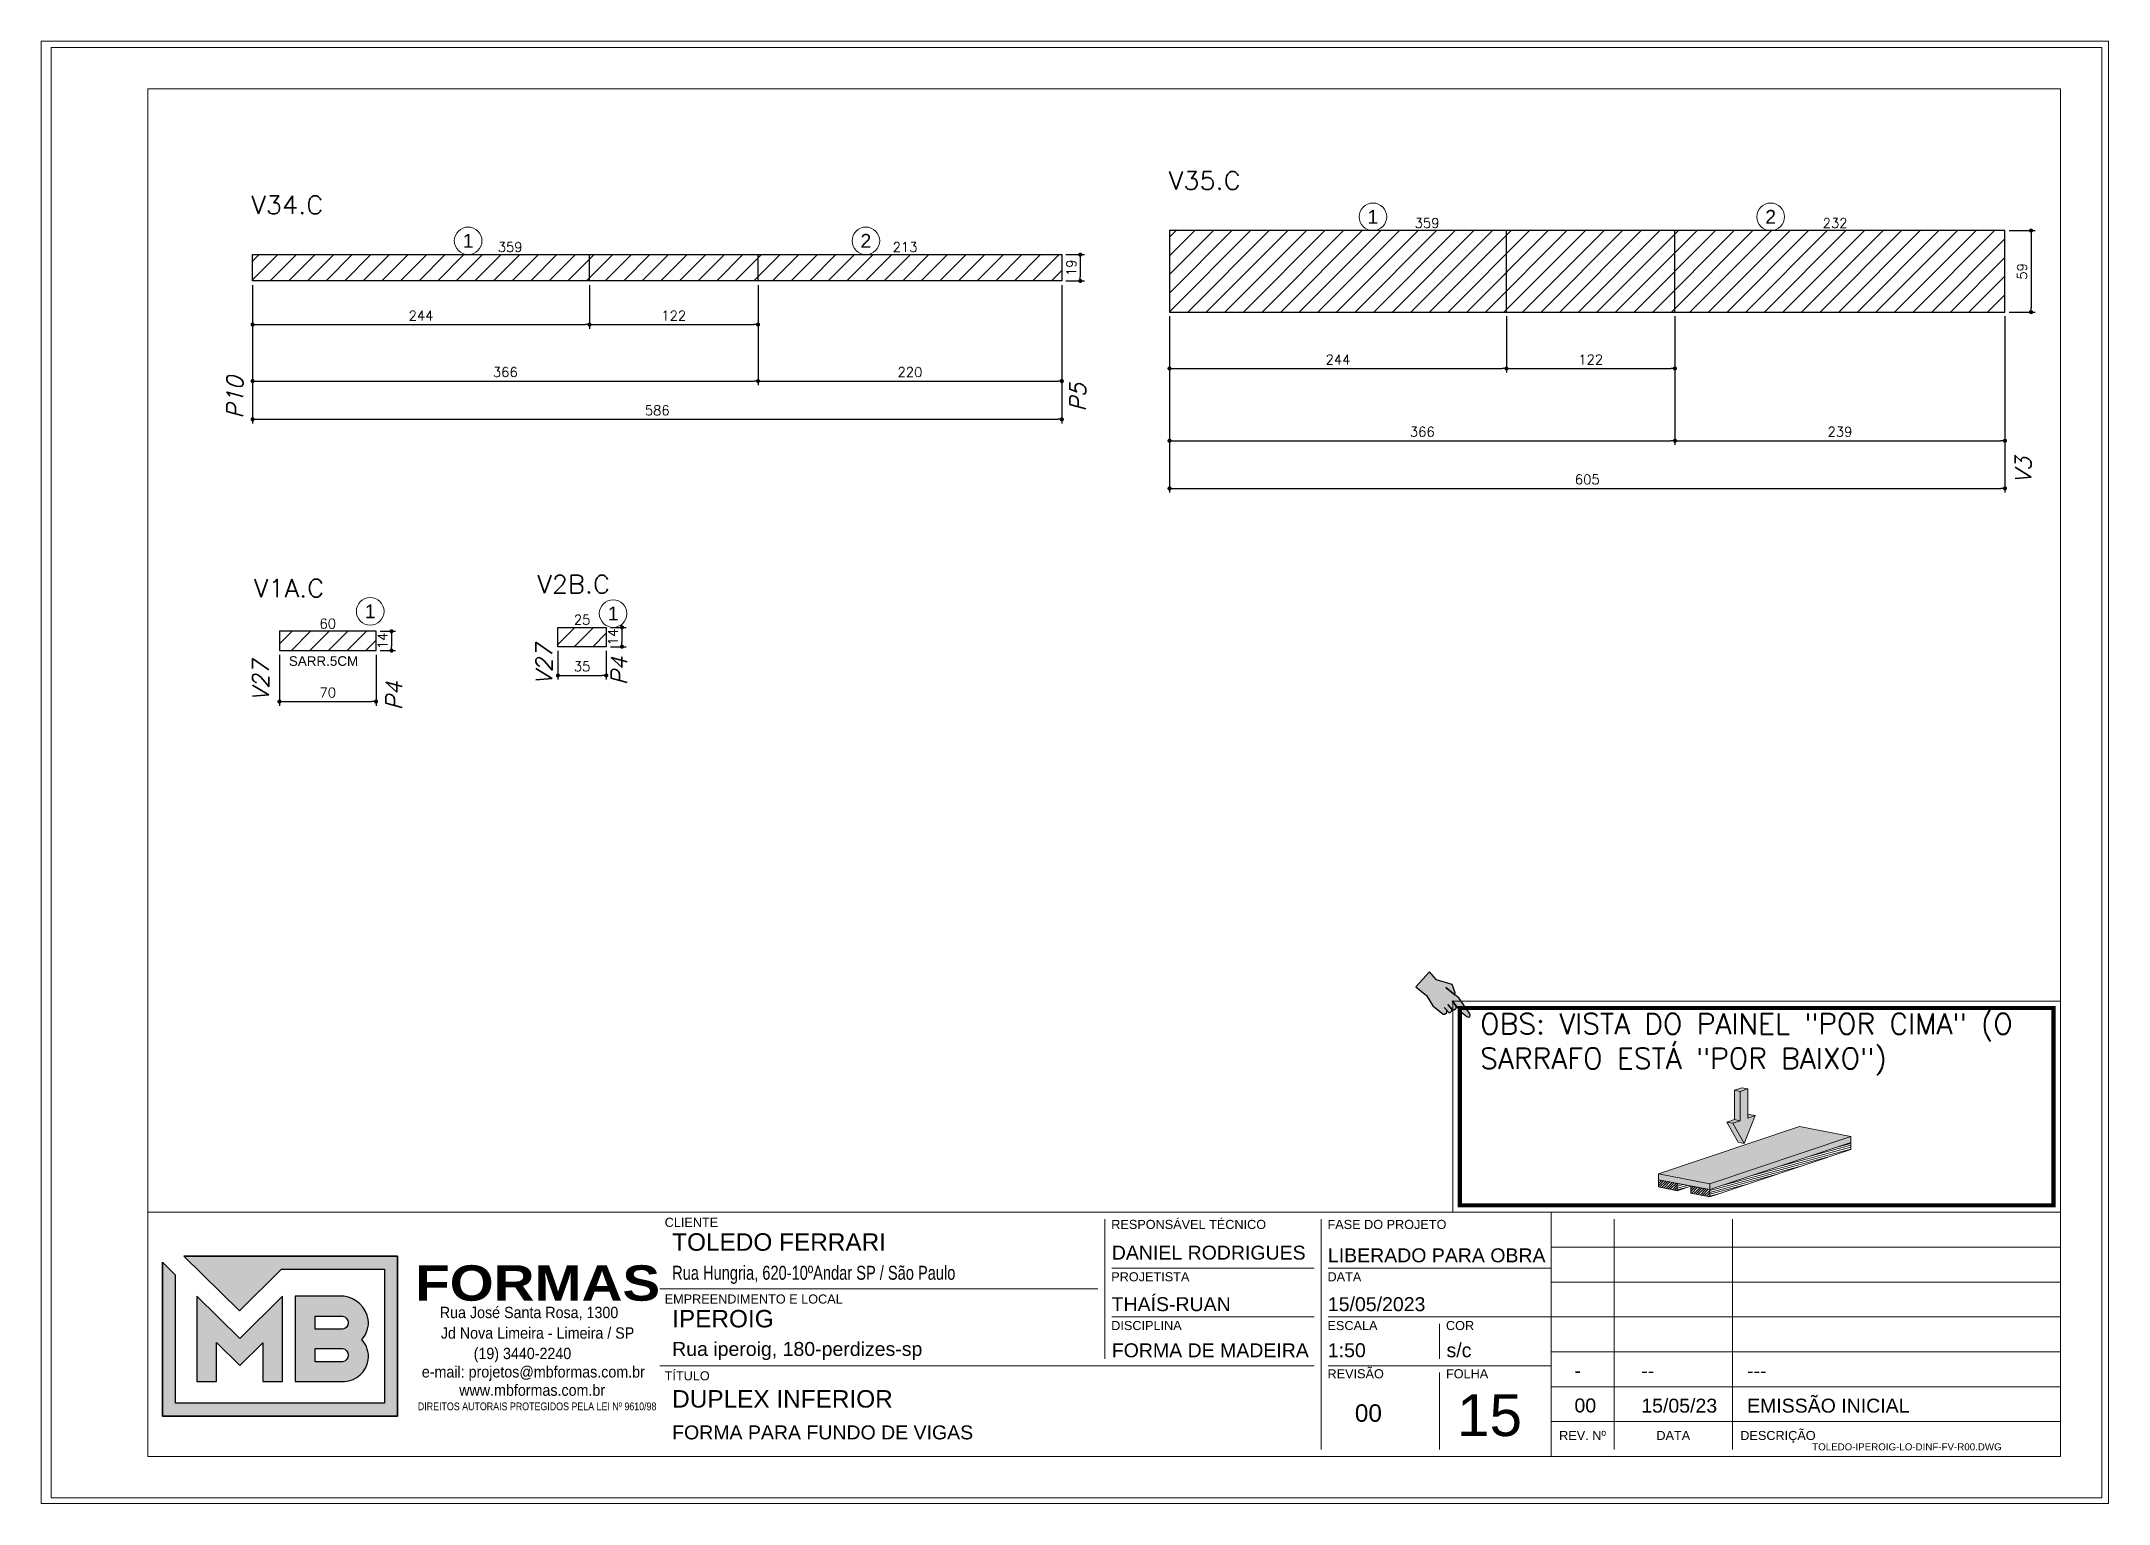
# Paper-space layout '15' of a CAD drawing. Extents: x 399.1 to 428.8, y 284.8 to 305.8.
# The model-space entities are those that its viewports show. They can reach past a viewport. Long polylines and large blocks are cut down to what shows.
import ezdxf
from ezdxf.enums import TextEntityAlignment as Align
from ezdxf.lldxf.tags import DXFTag

# ---------------------------------------------------------------- set-up
doc = ezdxf.new("R2010")
doc.units = 0
doc.header["$PDMODE"] = 2
doc.header["$PDSIZE"] = 10
doc.linetypes.add('CABLIN', pattern=[0.35, 0.25, -0.1])
doc.layers.get('0').update_dxf_attribs({"lineweight": 13})
doc.layers.get('Defpoints').update_dxf_attribs({"lineweight": 13})
for name, color, linetype, lineweight in [('contorno de painel', 7, 'Continuous', 13), ('cotas', 4, 'Continuous', 13), ('FOLHA MB', 7, 'Continuous', 13), ('HACHURACONCRETO', 7, 'Continuous', 13), ('REAPROVEITAMENTO', 1, 'Continuous', 13), ('Romaneio', 1, 'Continuous', 13), ('texto de viga', 7, 'Continuous', 13)]:
    doc.layers.add(name, color=color, linetype=linetype, lineweight=lineweight)
for name, color, linetype in [('Cota Sarrafo', 180, 'Continuous'), ('MB_LOGO', 254, 'Continuous'), ('Painéis', 200, 'Continuous'), ('REGUA-80', 111, 'Continuous'), ('TEXTO_GERAL', 7, 'Continuous'), ('va165-sec', 5, 'DASHED')]:
    doc.layers.add(name, color=color, linetype=linetype)
doc.layers.add('VIEW', color=252, linetype='Continuous', lineweight=13, plot=False)
doc.styles.add('ARIAL', font='arial.ttf', dxfattribs={"oblique": 15, "height": 25})
doc.styles.add('MB_C01', font='arial.ttf', dxfattribs={"height": 1.3})
doc.styles.add('MB_C02', font='arial.ttf', dxfattribs={"height": 2})
doc.styles.add('MB_C03', font='arial.ttf', dxfattribs={"height": 2.5})
doc.styles.add('MB_C04', font='arial.ttf', dxfattribs={"height": 6})
doc.styles.add('MB_LOGO', font='ariblk.ttf', dxfattribs={"height": 75})
doc.styles.add('MB_TEXT', font='ARIALN.TTF', dxfattribs={"height": 10})
doc.styles.add('REGUA-120', font='ROMANS.shx', dxfattribs={"height": 15})
doc.styles.add('ROMANS', font='romans.shx')
tags = doc.linetypes.add('DASHED', pattern=[0.75, 0.5, -0.25]).pattern_tags.tags
tags[6:7] = [DXFTag(74, 4), DXFTag(75, 0), DXFTag(340, '0'), DXFTag(46, 1.0), DXFTag(50, 0.0), DXFTag(44, 0.0), DXFTag(45, 0.0)]
tags[4:5] = [DXFTag(74, 4), DXFTag(75, 0), DXFTag(340, '0'), DXFTag(46, 1.0), DXFTag(50, 0.0), DXFTag(44, 0.0), DXFTag(45, 0.0)]
doc.dimstyles.new('PAINEL', dxfattribs={"dimtxt": 7, "dimasz": 3, "dimexe": 3, "dimexo": 3, "dimgap": 3, "dimtad": 1, "dimdec": 1, "dimzin": 12, "dimdsep": 46, "dimtxsty": 'ROMANS', "dimblk": 'DOT', "dimcen": 0, "dimclrd": 4, "dimclre": 4, "dimclrt": 240, "dimadec": 1, "dimazin": 3, "dimtfac": 1, "dimtdec": 1, "dimtmove": 0, "dimatfit": 3, "dimfxl": 0, "dimtolj": 1, "dimtzin": 12, "dimarcsym": 0})
doc.dimstyles.new('projeto2', dxfattribs={"dimtxt": 7, "dimasz": 5, "dimexe": 1.25, "dimexo": 2.5, "dimgap": 2, "dimtad": 1, "dimdec": 1, "dimdsep": 46, "dimtxsty": 'ROMANS', "dimblk": 'OBLIQUE', "dimcen": 10, "dimdle": 1, "dimse1": 1, "dimse2": 1, "dimsd1": 1, "dimsd2": 1, "dimclrd": 256, "dimclre": 256, "dimclrt": 3, "dimadec": 0, "dimazin": 0, "dimtfac": 1, "dimtdec": 1, "dimtmove": 0, "dimatfit": 3, "dimldrblk": 'OBLIQUE', "dimfxl": 0, "dimlwd": -1, "dimlwe": -1, "dimarcsym": 0})

psp = doc.layouts.new('15')

msp = doc.modelspace()

# ---------------------------------------------------------------- texts
at = {"layer": 'FOLHA MB', "color": 1, "style": 'ARIAL'}
msp.add_text('SARR.5CM', height=6.959, dxfattribs=at).set_placement((-15749.25, 5834.55))
at = {"layer": 'Romaneio', "color": 7, "style": 'ARIAL'}
for s, p in [('1', (-14964.2, 6159.59)), ('2', (-14676.18, 6159.59)), ('1', (-15619.41, 6142.21)), ('2', (-15331.39, 6142.21)), ('1', (-15690.34, 5873.97)), ('1', (-15514.41, 5872.39))]:
    msp.add_text(s, height=10, dxfattribs=at).set_placement(p, align=Align.MIDDLE_CENTER)
at = {"layer": 'texto de viga', "color": 215, "style": 'REGUA-120', "oblique": 15}
for s, p in [('P10', (-15782.39, 6013.5)), ('P5', (-15172.02, 6018.48)), ('V3', (-14487.45, 5966.57)), ('V27', (-15763.81, 5808.93)), ('V27', (-15558.59, 5820.85)), ('P4', (-15504.14, 5820.41)), ('P4', (-15667.15, 5802.43))]:
    msp.add_text(s, height=11.752, rotation=90, dxfattribs=at).set_placement(p)
at = {"layer": 'TEXTO_GERAL', "style": 'REGUA-120', "width": 1.05}
for s, p in [('V35.C', (-15112.05, 6179.33)), ('V34.C', (-15776.4, 6161.67)), ('V2B.C', (-15569.33, 5887.11)), ('V1A.C', (-15774.55, 5884.29))]:
    msp.add_text(s, height=13, dxfattribs=at).set_placement(p)

# ---------------------------------------------------------------- blocks, each defined once
blk = doc.blocks.new('LOGO2')
at = {"layer": 'MB_LOGO', "linetype": 'Continuous'}
h = blk.add_hatch(color=256, dxfattribs=at)
h.dxf.hatch_style = 1
h.set_gradient(color1=(242, 132, 69), color2=(247, 180, 141), rotation=90, tint=1)
h.paths.add_polyline_path([(7.48, 9.64), (10.45, 12.57), (17.71, 12.57), (17.71, 3.12), (2.97, 3.12), (2.97, 12.14), (2.04, 13.06), (2.04, 2.19), (18.64, 2.19), (18.64, 13.5), (3.56, 13.5)])
h = blk.add_hatch(color=256, dxfattribs=at)
h.dxf.hatch_style = 1
h.set_gradient(color1=(242, 132, 69), color2=(247, 180, 141), rotation=90, tint=1)
h.paths.add_polyline_path([(10.52, 4.64), (10.52, 10.66), (7.5, 7.68), (4.47, 10.66), (4.47, 4.64), (5.86, 4.64), (5.86, 7.4), (7.51, 5.78), (9.13, 7.37), (9.13, 4.64)])
h = blk.add_hatch(color=256, dxfattribs=at)
h.dxf.hatch_style = 1
h.set_gradient(color1=(242, 132, 69), color2=(247, 180, 141), rotation=90, tint=1)
h.paths.add_polyline_path([(11.42, 10.66), (11.42, 4.64), (14.89, 4.64, 0.350532), (16.57, 6.18, 0.219217), (16.12, 7.6, 0.21502), (16.57, 9.03, 0.319901), (14.85, 10.66)])
h.paths.add_polyline_path([(14.75, 8.33), (12.82, 8.33), (12.82, 9.26), (14.63, 9.26, -1)], flags=16)
h.paths.add_polyline_path([(14.75, 6.04), (12.82, 6.04), (12.82, 6.97), (14.63, 6.97, -1)], flags=16)
blk.add_lwpolyline([(3.56, 13.5), (18.64, 13.5), (18.64, 2.19), (2.04, 2.19), (2.04, 13.06)], dxfattribs=at)
at = {"layer": 'MB_LOGO', "color": 31, "linetype": 'Continuous', "true_color": 0xf7b48d}
for points in [[(10.45, 12.57), (17.71, 12.57), (17.71, 3.12), (2.97, 3.12), (2.97, 12.14), (2.04, 13.06), (2.04, 2.19), (18.64, 2.19), (18.64, 13.5), (3.56, 13.5), (7.48, 9.64)], [(4.47, 10.66), (4.47, 4.64), (5.86, 4.64), (5.86, 7.4), (7.51, 5.78), (9.13, 7.37), (9.13, 4.64), (10.52, 4.64), (10.52, 10.66), (7.5, 7.68)]]:
    blk.add_lwpolyline(points, close=True, dxfattribs=at)
for points in [[(16.57, 9.03, 0.319901), (14.85, 10.66), (11.42, 10.66), (11.42, 4.64), (14.89, 4.64, 0.350532), (16.57, 6.18, 0.219217), (16.12, 7.6, 0.21502)], [(12.82, 9.26), (14.75, 9.26, -0.880235), (14.75, 8.33), (12.82, 8.33)], [(12.82, 6.97), (14.75, 6.97, -0.880235), (14.75, 6.04), (12.82, 6.04)]]:
    blk.add_lwpolyline(points, format="xyb", close=True, dxfattribs=at)
at = {"layer": 'MB_LOGO', "color": 0, "linetype": 'Continuous', "style": 'MB_LOGO'}
blk.add_text('FORMAS', height=2.496, dxfattribs=at).set_placement((19.88, 10.35))
at = {"layer": 'MB_LOGO', "color": 0, "style": 'MB_TEXT', "width": 1.1}
for s, p in [('Rua José Santa Rosa, 1300', (21.62, 9.12)), ('Jd Nova Limeira - Limeira / SP', (21.69, 7.67)), ('(19) 3440-2240', (24.01, 6.23)), ('e-mail: projetos@mbformas.com.br', (20.35, 4.93)), ('www.mbformas.com.br', (22.99, 3.64))]:
    blk.add_text(s, height=0.7993, dxfattribs=at).set_placement(p)
at = {"layer": 'MB_LOGO', "color": 252, "style": 'MB_TEXT'}
blk.add_text('DIREITOS AUTORAIS PROTEGIDOS PELA LEI Nº 9610/98', height=0.546, dxfattribs=at).set_placement((20.07, 2.62))
blk = doc.blocks.new('A$Ceb89ac90')
at = {"color": 1}
for p, q in [((1086.3, 356.7), (70, 356.7)), ((763, 351.7), (763, 250.7)), ((919.6, 351.7), (919.6, 185)), ((1086.3, 356.7), (1086.3, 179.9)), ((1455, 356.7), (1086.3, 356.7)), ((1131.8, 185), (1131.8, 351.7)), ((1217.6, 351.7), (1217.6, 185)), ((1455, 331.5), (1086.3, 331.5)), ((914.6, 316.3), (768.1, 316.3)), ((1086.3, 316.3), (924.7, 316.3)), ((758, 301.2), (440.7, 301.2)), ((1455, 306.2), (1086.3, 306.2)), ((914.6, 281), (768.1, 281)), ((1086.3, 281), (924.7, 281)), ((1005.5, 275.9), (1005.5, 250.7)), ((1455, 281), (1086.3, 281)), ((1455, 255.7), (1086.3, 255.7)), ((914.6, 245.6), (440.7, 245.6)), ((1086.3, 245.6), (924.7, 245.6)), ((1005.5, 240.6), (1005.5, 185)), ((1455, 230.4), (1086.3, 230.4)), ((1455, 205.2), (1086.3, 205.2))]:
    blk.add_line(p, q, dxfattribs=at)
for points in [[(0, 1199.9), (0, 149.9), (1485, 149.9), (1485, 1199.9)], [(70, 1169.9), (70, 179.9), (1455, 179.9), (1455, 1169.9)]]:
    blk.add_lwpolyline(points, close=True, dxfattribs=at)
at = {"xscale": 10.25810868844649, "yscale": 10.25810868844649, "zscale": 10.25810868844649}
blk.add_blockref('LOGO2', (59.7, 186.5), dxfattribs=at)
at = {"color": 6, "style": 'MB_C01'}
for s, height, p in [('CLIENTE', 6.57, (444.3, 346.1)), ('RESPONSÁVEL TÉCNICO', 6.566, (767.7, 344.6)), ('FASE DO PROJETO', 6.566, (924.3, 344.6)), ('PROJETISTA', 6.57, (767.7, 306.7)), ('DATA', 6.57, (924.3, 306.7)), ('EMPREENDIMENTO E LOCAL', 6.566, (444.3, 290.6)), ('DISCIPLINA', 6.57, (767.7, 271.4)), ('ESCALA', 6.57, (924.3, 271.4)), ('COR', 6.57, (1010.1, 271.4)), ('TÍTULO', 6.57, (444.3, 235)), ('REVISÃO', 6.57, (924.3, 236.5)), ('FOLHA', 6.57, (1010.1, 236.5))]:
    blk.add_text(s, height=height, dxfattribs=at).set_placement(p)
at = {"color": 5, "style": 'MB_C02'}
for s, p in [('DANIEL RODRIGUES', (768.1, 322.4)), ('FORMA DE MADEIRA', (768.1, 251.7))]:
    blk.add_text(s, height=10.102, dxfattribs=at).set_placement(p)
at = {"color": 6, "style": 'MB_C01'}
for s, p in [('REV. Nº', (1109, 195.1)), ('DATA', (1174.7, 195.1)), ('DESCRIÇÃO', (1250.5, 195.1))]:
    blk.add_text(s, height=6.57, dxfattribs=at).set_placement(p, align=Align.MIDDLE_CENTER)
at = {"insert": (1275.3, 189.4), "char_height": 5.051, "width": 210.818, "attachment_point": 1, "style": 'MB_C04'}
blk.add_mtext('TOLEDO-IPEROIG-LO-DINF-FV-R00.DWG', dxfattribs=at)
at = {"color": 5}
for tag, p, height, style in [('REV_05', (1103.1, 338.1), 10.1, 'MB_C02'), ('DATA_REV_05', (1151.5, 337.9), 10.1, 'MB_C02'), ('INFO_REV_05', (1228.1, 337.9), 10.1, 'MB_C02'), ('CLIENTE', (449.7, 328.8), 12.6, 'MB_C03'), ('FASE', (924.6, 320.5), 10.1, 'MB_C02'), ('REV_04', (1103.1, 312.8), 10.1, 'MB_C02'), ('DATA_REV_04', (1151.5, 312.7), 10.1, 'MB_C02'), ('INFO_REV_04', (1228.1, 312.7), 10.1, 'MB_C02'), ('OBRA', (449.7, 273.3), 12.6, 'MB_C03'), ('PROJETISTA', (768, 285.1), 10.1, 'MB_C02'), ('DATA', (924.6, 285.1), 10.1, 'MB_C02'), ('REV_03', (1103.1, 287.6), 10.1, 'MB_C02'), ('DATA_REV_03', (1151.5, 287.4), 10.1, 'MB_C02'), ('INFO_REV_03', (1228.1, 287.4), 10.1, 'MB_C02'), ('REV_02', (1103.1, 262.3), 10.1, 'MB_C02'), ('DATA_REV_02', (1151.5, 262.1), 10.1, 'MB_C02'), ('INFO_REV_02', (1228.1, 262.1), 10.1, 'MB_C02'), ('ESC', (924.6, 251.8), 10.1, 'MB_C02'), ('COR', (1010.5, 251.8), 10.1, 'MB_C02'), ('REV_01', (1103.1, 237.1), 10.1, 'MB_C02'), ('DATA_REV_01', (1151.5, 236.9), 10.1, 'MB_C02'), ('INFO_REV_01', (1228.1, 236.9), 10.1, 'MB_C02'), ('PAVIMENTO', (449.7, 215.3), 12.6, 'MB_C03'), ('FL', (1018.1, 194.7), 30.3, 'MB_C04'), ('REV', (944.1, 205), 12.6, 'MB_C03'), ('REV_00', (1103.1, 211.8), 10.1, 'MB_C02'), ('DATA_REV_00', (1151.5, 211.6), 10.1, 'MB_C02'), ('EMISSÃO_INICIAL', (1228.1, 211.6), 10.1, 'MB_C02')]:
    blk.add_attdef(tag, p, '', height=height, dxfattribs=dict(at, style=style))
at = {"color": 6, "style": 'MB_C02'}
for tag, p in [('ENDEREÇO_CLIENTE', (449.7, 307.8)), ('ENDEREÇO_OBRA', (449.7, 252.7)), ('TIPO_DE_PROJETO', (449.7, 192.3))]:
    blk.add_attdef(tag, p, '', height=10.1, dxfattribs=at)
blk = doc.blocks.new('INDICADOR')
at = {"layer": 'va165-sec', "ltscale": 100}
blk.add_hatch(color=61, dxfattribs=at).paths.add_polyline_path([(-59.7, -24.5), (-37.5, -24.3), (-35.4, -22.8), (-34.7, -18.5), (-36.9, -15.9), (-32.1, -16.5), (-29.9, -15.1), (-29.3, -11.2), (-31.5, -8.9), (-29.5, -9.3), (-27.5, -7.7), (-26.6, -3.4), (-28.9, -0.4), (-18.5, -2.8), (-3.7, -3.1), (-0.7, -1.9), (0, 0), (-1.3, 2.8), (-2.9, 3.5), (-33.7, 13.2), (-42.6, 13.1), (-44, 16), (-56.7, 23.9), (-82.1, 13.8), (-99.5, 16.7), (-102.1, -17), (-79.1, -17.5)])
at = {"layer": 'REGUA-80', "color": 1}
blk.add_lwpolyline([(-102.1, -17), (-79.1, -17.5), (-59.7, -24.5), (-37.5, -24.3), (-35.4, -22.8), (-34.7, -18.5), (-36.9, -15.9), (-43.1, -15.1), (-32.1, -16.5), (-29.9, -15.1), (-29.3, -11.2), (-31.5, -8.9), (-41.5, -7), (-29.5, -9.3), (-27.5, -7.7), (-26.6, -3.4), (-28.9, -0.4), (-39.8, 2.2), (-18.5, -2.8), (-3.7, -3.1), (-0.7, -1.9), (0, 0), (-1.3, 2.8), (-2.9, 3.5), (-33.7, 13.2), (-42.6, 13.1), (-61.9, 12.9), (-42.6, 13.1), (-44, 16), (-56.7, 23.9), (-82.1, 13.8), (-99.5, 16.7), (-102.1, -17)], dxfattribs=at)
blk = doc.blocks.new('DEDADA')
at = {"linetype": 'Continuous', "ltscale": 100, "xscale": 0.5000000000004939, "yscale": 0.5000000000004939, "zscale": 0.5000000000004939, "rotation": 321.5463332659798}
blk.add_blockref('INDICADOR', (63.1, 17), dxfattribs=at)
blk = doc.blocks.new('FDSFSDFSDF')
at = {"layer": 'HACHURACONCRETO'}
h = blk.add_hatch(color=1, dxfattribs=at)
h.dxf.hatch_style = 1
h.paths.add_polyline_path([(-20956.4, 7327.5), (-20960.7, 7328.3), (-20960.7, 7307.2), (-20956.4, 7306.3)], flags=17)
h.paths.add_polyline_path([(-20951, 7329.3), (-20956.4, 7327.5), (-20956.4, 7306.3), (-20961.8, 7304.5), (-20953.7, 7289.8), (-20945.6, 7310), (-20951, 7308.2)])
h.paths.add_polyline_path([(-20961.8, 7304.5), (-20966.1, 7305.3), (-20958, 7290.7), (-20953.7, 7289.8)])
h.paths.add_polyline_path([(-20956.4, 7306.3), (-20960.7, 7307.2), (-20966.1, 7305.3), (-20961.8, 7304.5)])
h.paths.add_polyline_path([(-20945.6, 7310), (-20949.9, 7310.8), (-20951, 7310.4), (-20951, 7308.2)], flags=17)
h.paths.add_polyline_path([(-20951, 7329.3), (-20955.3, 7330.1), (-20960.7, 7328.3), (-20956.4, 7327.5)])
h = blk.add_hatch(color=253, dxfattribs=at)
h.dxf.hatch_style = 1
h.paths.add_polyline_path([(-20876.3, 7294.9), (-20913.5, 7302), (-21015.7, 7267.8), (-20978.5, 7260.6)])
h.paths.add_polyline_path([(-21015.7, 7267.8), (-21015.7, 7263.5), (-20978.5, 7256.4), (-20978.5, 7260.6)])
h.paths.add_polyline_path([(-20876.3, 7290.6), (-20876.3, 7294.9), (-20978.5, 7260.6), (-20978.5, 7256.4)])
h = blk.add_hatch(dxfattribs=at)
h.set_pattern_fill('ANSI31', color=252, scale=0.409149, angle=150)
h.set_pattern_definition([(195, (7609.989, -2957.4306), (0.336218163, -1.254783266), [])])
h.paths.add_polyline_path([(-20992.2, 7258.9), (-20992.2, 7259), (-21002, 7260.9), (-21002, 7255.6)])
h.paths.add_polyline_path([(-20876.3, 7285.4), (-20876.3, 7290.6), (-20978.5, 7256.4), (-20978.5, 7251.1)])
h = blk.add_hatch(dxfattribs=at)
h.set_pattern_fill('ANSI31', color=252, scale=0.409149)
h.set_pattern_definition([(45, (7609.989, -2957.4306), (-0.918565103, 0.918565103), [])])
h.paths.add_polyline_path([(-21002, 7260.9), (-21015.7, 7263.5), (-21015.7, 7258.3), (-21002, 7255.6)])
h.paths.add_polyline_path([(-20978.5, 7256.4), (-20992.2, 7259), (-20992.2, 7253.8), (-20978.5, 7251.1)])
at = {"color": 0, "linetype": 'Continuous', "lineweight": 0, "extrusion": (5.55112e-17, 0.967349, 0.253449)}
for p, q in [((-20960.7, 7328.3), (-20955.3, 7330.1)), ((-20956.4, 7327.5), (-20960.7, 7328.3)), ((-20960.7, 7307.2), (-20960.7, 7328.3)), ((-20951, 7329.3), (-20956.4, 7327.5)), ((-20956.4, 7327.5), (-20956.4, 7306.3)), ((-20951, 7329.3), (-20955.3, 7330.1)), ((-20951, 7308.2), (-20951, 7329.3)), ((-20966.1, 7305.3), (-20960.7, 7307.2)), ((-20956.4, 7306.3), (-20961.8, 7304.5)), ((-20956.4, 7306.3), (-20960.7, 7307.2)), ((-20953.7, 7289.8), (-20945.6, 7310)), ((-20951, 7310.4), (-20949.9, 7310.8)), ((-20945.6, 7310), (-20951, 7308.2)), ((-20945.6, 7310), (-20949.9, 7310.8)), ((-20913.5, 7302), (-21015.7, 7267.8)), ((-20978.5, 7260.6), (-20876.3, 7294.9)), ((-20961.8, 7304.5), (-20966.1, 7305.3)), ((-20958, 7290.7), (-20966.1, 7305.3)), ((-20961.8, 7304.5), (-20953.7, 7289.8)), ((-20953.7, 7289.8), (-20958, 7290.7)), ((-20876.3, 7294.9), (-20913.5, 7302)), ((-20876.3, 7290.6), (-20876.3, 7294.9)), ((-20876.3, 7290.6), (-20978.5, 7256.4)), ((-20876.3, 7290.6), (-20978.5, 7256.4)), ((-20876.3, 7285.4), (-20978.5, 7251.1)), ((-20876.3, 7290.6), (-20876.3, 7285.4)), ((-21015.7, 7267.8), (-20978.5, 7260.6)), ((-21015.7, 7263.5), (-21015.7, 7267.8)), ((-21015.7, 7263.5), (-21015.7, 7258.3)), ((-21015.7, 7263.5), (-21002, 7260.9)), ((-20978.5, 7256.4), (-21015.7, 7263.5)), ((-21002, 7260.9), (-21002, 7255.6)), ((-21002, 7255.6), (-21015.7, 7258.3)), ((-20992.2, 7258.9), (-21002, 7255.6)), ((-20978.5, 7256.4), (-20992.2, 7259)), ((-20992.2, 7259), (-20992.2, 7253.8)), ((-20978.5, 7251.1), (-20992.2, 7253.8)), ((-20978.5, 7256.4), (-20978.5, 7260.6)), ((-20978.5, 7256.4), (-20978.5, 7251.1))]:
    blk.add_line(p, q, dxfattribs=at)
blk.add_lwpolyline([(-21164.5, 7392.8), (-20724.6, 7392.8), (-20724.6, 7240), (-21164.5, 7240)], close=True)
at = {"const_width": 3}
blk.add_lwpolyline([(-21159.5, 7387.8), (-20729.6, 7387.8), (-20729.6, 7245), (-21159.5, 7245)], close=True, dxfattribs=at)
at = {"lineweight": 5, "xscale": 0.8622490710097133, "yscale": 0.8622490710097133, "zscale": 0.2874163570032379}
blk.add_blockref('DEDADA', (-21206.7, 7367), dxfattribs=at)
at = {"layer": 'contorno de painel', "linetype": 'CABLIN', "insert": (-21144.8, 7383.9), "char_height": 15, "attachment_point": 1, "style": 'ROMANS'}
blk.add_mtext_dynamic_manual_height_columns('OBS: VISTA DO PAINEL "POR CIMA" (O SARRAFO ESTÁ "POR BAIXO")', width=429.807, gutter_width=45, heights=[0], dxfattribs=at)
blk = doc.blocks.new('_Dot')
at = {"color": 0, "linetype": 'ByBlock', "lineweight": -2}
blk.add_line((-0.5, 0), (-1, 0), dxfattribs=at)
at = {"color": 0, "linetype": 'ByBlock', "const_width": 0.5}
blk.add_lwpolyline([(-0.25, 0, 1), (0.25, 0, 1)], format="xyb", close=True, dxfattribs=at)
blk = doc.blocks.new('*D1990')
at = {"layer": 'cotas', "color": 4, "lineweight": -2, "transparency": 16777216}
for p, q in [((-15775.5, 6110.2), (-15775.5, 6010)), ((-15189.5, 6110.2), (-15189.5, 6010)), ((-15772.5, 6013), (-15192.5, 6013))]:
    blk.add_line(p, q, dxfattribs=at)
at = {"layer": 'Defpoints', "color": 0, "transparency": 16777216}
for p in [(-15775.5, 6113.2), (-15189.5, 6113.2), (-15189.5, 6013)]:
    blk.add_point(p, dxfattribs=at)
at = {"layer": 'cotas', "color": 4, "lineweight": -2, "transparency": 16777216, "xscale": 3, "yscale": 3, "zscale": 3, "rotation": 180}
blk.add_blockref('_Dot', (-15775.5, 6013), dxfattribs=at)
at = {"layer": 'cotas', "color": 4, "lineweight": -2, "transparency": 16777216, "xscale": 3, "yscale": 3, "zscale": 3}
blk.add_blockref('_Dot', (-15189.5, 6013), dxfattribs=at)
at = {"layer": 'cotas', "color": 240, "transparency": 16777216, "insert": (-15482.5, 6019.5), "char_height": 7, "attachment_point": 5, "style": 'ROMANS'}
blk.add_mtext('\\A1;586', dxfattribs=at)
blk = doc.blocks.new('*D1991')
at = {"layer": 'cotas', "color": 4, "lineweight": -2, "transparency": 16777216}
for p, q in [((-15186.5, 6132.2), (-15173.1, 6132.2)), ((-15176.1, 6129.2), (-15176.1, 6116.2)), ((-15186.5, 6113.2), (-15173.1, 6113.2))]:
    blk.add_line(p, q, dxfattribs=at)
at = {"layer": 'Defpoints', "color": 0, "transparency": 16777216}
for p in [(-15189.5, 6132.2), (-15189.5, 6113.2), (-15176.1, 6113.2)]:
    blk.add_point(p, dxfattribs=at)
at = {"layer": 'cotas', "color": 4, "lineweight": -2, "transparency": 16777216, "xscale": 3, "yscale": 3, "zscale": 3}
for p, rotation in [((-15176.1, 6132.2), 90), ((-15176.1, 6113.2), 270)]:
    blk.add_blockref('_Dot', p, dxfattribs=dict(at, rotation=rotation))
at = {"layer": 'cotas', "color": 240, "transparency": 16777216, "insert": (-15182.6, 6122.7), "char_height": 7, "attachment_point": 5, "rotation": 90, "style": 'ROMANS'}
blk.add_mtext('\\A1;19', dxfattribs=at)
blk = doc.blocks.new('*D1992')
at = {"layer": 'cotas', "color": 4, "lineweight": -2, "transparency": 16777216}
for p, q in [((-15775.5, 6110.2), (-15775.5, 6078.6)), ((-15531.5, 6110.2), (-15531.5, 6078.6)), ((-15772.5, 6081.6), (-15534.5, 6081.6))]:
    blk.add_line(p, q, dxfattribs=at)
at = {"layer": 'Defpoints', "color": 0, "transparency": 16777216}
for p in [(-15775.5, 6113.2), (-15531.5, 6113.2), (-15531.5, 6081.6)]:
    blk.add_point(p, dxfattribs=at)
at = {"layer": 'cotas', "color": 4, "lineweight": -2, "transparency": 16777216, "xscale": 3, "yscale": 3, "zscale": 3, "rotation": 180}
blk.add_blockref('_Dot', (-15775.5, 6081.6), dxfattribs=at)
at = {"layer": 'cotas', "color": 4, "lineweight": -2, "transparency": 16777216, "xscale": 3, "yscale": 3, "zscale": 3}
blk.add_blockref('_Dot', (-15531.5, 6081.6), dxfattribs=at)
at = {"layer": 'cotas', "color": 240, "transparency": 16777216, "insert": (-15653.5, 6088.1), "char_height": 7, "attachment_point": 5, "style": 'ROMANS'}
blk.add_mtext('\\A1;244', dxfattribs=at)
blk = doc.blocks.new('*D1993')
at = {"layer": 'cotas', "color": 4, "lineweight": -2, "transparency": 16777216}
for p, q in [((-15531.5, 6110.2), (-15531.5, 6078.6)), ((-15409.5, 6110.2), (-15409.5, 6078.6)), ((-15528.5, 6081.6), (-15412.5, 6081.6))]:
    blk.add_line(p, q, dxfattribs=at)
at = {"layer": 'Defpoints', "color": 0, "transparency": 16777216}
for p in [(-15531.5, 6113.2), (-15409.5, 6113.2), (-15409.5, 6081.6)]:
    blk.add_point(p, dxfattribs=at)
at = {"layer": 'cotas', "color": 4, "lineweight": -2, "transparency": 16777216, "xscale": 3, "yscale": 3, "zscale": 3, "rotation": 180}
blk.add_blockref('_Dot', (-15531.5, 6081.6), dxfattribs=at)
at = {"layer": 'cotas', "color": 4, "lineweight": -2, "transparency": 16777216, "xscale": 3, "yscale": 3, "zscale": 3}
blk.add_blockref('_Dot', (-15409.5, 6081.6), dxfattribs=at)
at = {"layer": 'cotas', "color": 240, "transparency": 16777216, "insert": (-15470.5, 6088.1), "char_height": 7, "attachment_point": 5, "style": 'ROMANS'}
blk.add_mtext('\\A1;122', dxfattribs=at)
blk = doc.blocks.new('*D1994')
at = {"layer": 'cotas', "color": 4, "lineweight": -2, "transparency": 16777216}
for p, q in [((-15409.5, 6110.2), (-15409.5, 6037.7)), ((-15189.5, 6110.2), (-15189.5, 6037.7)), ((-15406.5, 6040.7), (-15192.5, 6040.7))]:
    blk.add_line(p, q, dxfattribs=at)
at = {"layer": 'Defpoints', "color": 0, "transparency": 16777216}
for p in [(-15409.5, 6113.2), (-15189.5, 6113.2), (-15189.5, 6040.7)]:
    blk.add_point(p, dxfattribs=at)
at = {"layer": 'cotas', "color": 4, "lineweight": -2, "transparency": 16777216, "xscale": 3, "yscale": 3, "zscale": 3, "rotation": 180}
blk.add_blockref('_Dot', (-15409.5, 6040.7), dxfattribs=at)
at = {"layer": 'cotas', "color": 4, "lineweight": -2, "transparency": 16777216, "xscale": 3, "yscale": 3, "zscale": 3}
blk.add_blockref('_Dot', (-15189.5, 6040.7), dxfattribs=at)
at = {"layer": 'cotas', "color": 240, "transparency": 16777216, "insert": (-15299.5, 6047.2), "char_height": 7, "attachment_point": 5, "style": 'ROMANS'}
blk.add_mtext('\\A1;220', dxfattribs=at)
blk = doc.blocks.new('*D1995')
at = {"layer": 'cotas', "color": 4, "lineweight": -2, "transparency": 16777216}
for p, q in [((-15775.5, 6110.2), (-15775.5, 6037.7)), ((-15409.5, 6110.2), (-15409.5, 6037.7)), ((-15772.5, 6040.7), (-15412.5, 6040.7))]:
    blk.add_line(p, q, dxfattribs=at)
at = {"layer": 'Defpoints', "color": 0, "transparency": 16777216}
for p in [(-15775.5, 6113.2), (-15409.5, 6113.2), (-15409.5, 6040.7)]:
    blk.add_point(p, dxfattribs=at)
at = {"layer": 'cotas', "color": 4, "lineweight": -2, "transparency": 16777216, "xscale": 3, "yscale": 3, "zscale": 3, "rotation": 180}
blk.add_blockref('_Dot', (-15775.5, 6040.7), dxfattribs=at)
at = {"layer": 'cotas', "color": 4, "lineweight": -2, "transparency": 16777216, "xscale": 3, "yscale": 3, "zscale": 3}
blk.add_blockref('_Dot', (-15409.5, 6040.7), dxfattribs=at)
at = {"layer": 'cotas', "color": 240, "transparency": 16777216, "insert": (-15592.5, 6047.2), "char_height": 7, "attachment_point": 5, "style": 'ROMANS'}
blk.add_mtext('\\A1;366', dxfattribs=at)
blk = doc.blocks.new('*D1996')
at = {"layer": 'Defpoints', "color": 0, "transparency": 16777216}
for p in [(-15768.5, 6132.2), (-15409.5, 6132.2), (-15409.5, 6132.2)]:
    blk.add_point(p, dxfattribs=at)
at = {"layer": 'Cota Sarrafo', "color": 3, "transparency": 16777216, "insert": (-15589, 6137.7), "char_height": 7, "attachment_point": 5, "style": 'ROMANS'}
blk.add_mtext('359', dxfattribs=at)
blk = doc.blocks.new('_OBLIQUE')
at = {"color": 0, "linetype": 'ByBlock', "lineweight": -2}
for p, q in [((0, 0), (-1, 0)), ((-0.5, -0.5), (0.5, 0.5))]:
    blk.add_line(p, q, dxfattribs=at)
blk = doc.blocks.new('*D1997')
at = {"layer": 'Defpoints', "color": 0, "transparency": 16777216}
for p in [(-15409.5, 6132.2), (-15196.5, 6132.2), (-15196.5, 6132.2)]:
    blk.add_point(p, dxfattribs=at)
at = {"layer": 'Cota Sarrafo', "color": 3, "transparency": 16777216, "insert": (-15303, 6137.7), "char_height": 7, "attachment_point": 5, "style": 'ROMANS'}
blk.add_mtext('213', dxfattribs=at)
blk = doc.blocks.new('*D2006')
at = {"layer": 'Defpoints', "color": 0, "transparency": 16777216}
for p in [(-15111.5, 6090.6), (-14506.5, 6090.6), (-14506.5, 5963)]:
    blk.add_point(p, dxfattribs=at)
at = {"layer": 'Painéis', "color": 4, "lineweight": -2, "transparency": 16777216}
for p, q in [((-15111.5, 6087.6), (-15111.5, 5960)), ((-14506.5, 6087.6), (-14506.5, 5960)), ((-15108.5, 5963), (-14509.5, 5963))]:
    blk.add_line(p, q, dxfattribs=at)
at = {"layer": 'Painéis', "color": 4, "lineweight": -2, "transparency": 16777216, "xscale": 3, "yscale": 3, "zscale": 3, "rotation": 180}
blk.add_blockref('_Dot', (-15111.5, 5963), dxfattribs=at)
at = {"layer": 'Painéis', "color": 4, "lineweight": -2, "transparency": 16777216, "xscale": 3, "yscale": 3, "zscale": 3}
blk.add_blockref('_Dot', (-14506.5, 5963), dxfattribs=at)
at = {"layer": 'Painéis', "color": 240, "transparency": 16777216, "insert": (-14809, 5969.5), "char_height": 7, "attachment_point": 5, "style": 'ROMANS'}
blk.add_mtext('\\A1;605', dxfattribs=at)
blk = doc.blocks.new('*D2007')
at = {"layer": 'Defpoints', "color": 0, "transparency": 16777216}
for p in [(-14506.5, 6149.6), (-14506.5, 6090.6), (-14487.6, 6090.6)]:
    blk.add_point(p, dxfattribs=at)
at = {"layer": 'Painéis', "color": 4, "lineweight": -2, "transparency": 16777216}
for p, q in [((-14503.5, 6149.6), (-14484.6, 6149.6)), ((-14487.6, 6146.6), (-14487.6, 6093.6)), ((-14503.5, 6090.6), (-14484.6, 6090.6))]:
    blk.add_line(p, q, dxfattribs=at)
at = {"layer": 'Painéis', "color": 4, "lineweight": -2, "transparency": 16777216, "xscale": 3, "yscale": 3, "zscale": 3}
for p, rotation in [((-14487.6, 6149.6), 90), ((-14487.6, 6090.6), 270)]:
    blk.add_blockref('_Dot', p, dxfattribs=dict(at, rotation=rotation))
at = {"layer": 'Painéis', "color": 240, "transparency": 16777216, "insert": (-14494.1, 6120.1), "char_height": 7, "attachment_point": 5, "rotation": 90, "style": 'ROMANS'}
blk.add_mtext('\\A1;59', dxfattribs=at)
blk = doc.blocks.new('*D2008')
at = {"layer": 'Defpoints', "color": 0, "transparency": 16777216}
for p in [(-15111.5, 6090.6), (-14867.5, 6090.6), (-14867.5, 6049.8)]:
    blk.add_point(p, dxfattribs=at)
at = {"layer": 'Painéis', "color": 4, "lineweight": -2, "transparency": 16777216}
for p, q in [((-15111.5, 6087.6), (-15111.5, 6046.8)), ((-14867.5, 6087.6), (-14867.5, 6046.8)), ((-15108.5, 6049.8), (-14870.5, 6049.8))]:
    blk.add_line(p, q, dxfattribs=at)
at = {"layer": 'Painéis', "color": 4, "lineweight": -2, "transparency": 16777216, "xscale": 3, "yscale": 3, "zscale": 3, "rotation": 180}
blk.add_blockref('_Dot', (-15111.5, 6049.8), dxfattribs=at)
at = {"layer": 'Painéis', "color": 4, "lineweight": -2, "transparency": 16777216, "xscale": 3, "yscale": 3, "zscale": 3}
blk.add_blockref('_Dot', (-14867.5, 6049.8), dxfattribs=at)
at = {"layer": 'Painéis', "color": 240, "transparency": 16777216, "insert": (-14989.5, 6056.3), "char_height": 7, "attachment_point": 5, "style": 'ROMANS'}
blk.add_mtext('\\A1;244', dxfattribs=at)
blk = doc.blocks.new('*D2009')
at = {"layer": 'Defpoints', "color": 0, "transparency": 16777216}
for p in [(-14867.5, 6090.6), (-14745.5, 6090.6), (-14745.5, 6049.8)]:
    blk.add_point(p, dxfattribs=at)
at = {"layer": 'Painéis', "color": 4, "lineweight": -2, "transparency": 16777216}
for p, q in [((-14867.5, 6087.6), (-14867.5, 6046.8)), ((-14745.5, 6087.6), (-14745.5, 6046.8)), ((-14864.5, 6049.8), (-14748.5, 6049.8))]:
    blk.add_line(p, q, dxfattribs=at)
at = {"layer": 'Painéis', "color": 4, "lineweight": -2, "transparency": 16777216, "xscale": 3, "yscale": 3, "zscale": 3, "rotation": 180}
blk.add_blockref('_Dot', (-14867.5, 6049.8), dxfattribs=at)
at = {"layer": 'Painéis', "color": 4, "lineweight": -2, "transparency": 16777216, "xscale": 3, "yscale": 3, "zscale": 3}
blk.add_blockref('_Dot', (-14745.5, 6049.8), dxfattribs=at)
at = {"layer": 'Painéis', "color": 240, "transparency": 16777216, "insert": (-14806.5, 6056.3), "char_height": 7, "attachment_point": 5, "style": 'ROMANS'}
blk.add_mtext('\\A1;122', dxfattribs=at)
blk = doc.blocks.new('*D2010')
at = {"layer": 'Defpoints', "color": 0, "transparency": 16777216}
for p in [(-14745.5, 6090.6), (-14506.5, 6090.6), (-14506.5, 5997.5)]:
    blk.add_point(p, dxfattribs=at)
at = {"layer": 'Painéis', "color": 4, "lineweight": -2, "transparency": 16777216}
for p, q in [((-14745.5, 6087.6), (-14745.5, 5994.5)), ((-14506.5, 6087.6), (-14506.5, 5994.5)), ((-14742.5, 5997.5), (-14509.5, 5997.5))]:
    blk.add_line(p, q, dxfattribs=at)
at = {"layer": 'Painéis', "color": 4, "lineweight": -2, "transparency": 16777216, "xscale": 3, "yscale": 3, "zscale": 3, "rotation": 180}
blk.add_blockref('_Dot', (-14745.5, 5997.5), dxfattribs=at)
at = {"layer": 'Painéis', "color": 4, "lineweight": -2, "transparency": 16777216, "xscale": 3, "yscale": 3, "zscale": 3}
blk.add_blockref('_Dot', (-14506.5, 5997.5), dxfattribs=at)
at = {"layer": 'Painéis', "color": 240, "transparency": 16777216, "insert": (-14626, 6004), "char_height": 7, "attachment_point": 5, "style": 'ROMANS'}
blk.add_mtext('\\A1;239', dxfattribs=at)
blk = doc.blocks.new('*D2011')
at = {"layer": 'Defpoints', "color": 0, "transparency": 16777216}
for p in [(-15111.5, 6090.6), (-14745.5, 6090.6), (-14745.5, 5997.5)]:
    blk.add_point(p, dxfattribs=at)
at = {"layer": 'Painéis', "color": 4, "lineweight": -2, "transparency": 16777216}
for p, q in [((-15111.5, 6087.6), (-15111.5, 5994.5)), ((-14745.5, 6087.6), (-14745.5, 5994.5)), ((-15108.5, 5997.5), (-14748.5, 5997.5))]:
    blk.add_line(p, q, dxfattribs=at)
at = {"layer": 'Painéis', "color": 4, "lineweight": -2, "transparency": 16777216, "xscale": 3, "yscale": 3, "zscale": 3, "rotation": 180}
blk.add_blockref('_Dot', (-15111.5, 5997.5), dxfattribs=at)
at = {"layer": 'Painéis', "color": 4, "lineweight": -2, "transparency": 16777216, "xscale": 3, "yscale": 3, "zscale": 3}
blk.add_blockref('_Dot', (-14745.5, 5997.5), dxfattribs=at)
at = {"layer": 'Painéis', "color": 240, "transparency": 16777216, "insert": (-14928.5, 6004), "char_height": 7, "attachment_point": 5, "style": 'ROMANS'}
blk.add_mtext('\\A1;366', dxfattribs=at)
blk = doc.blocks.new('*D2012')
at = {"layer": 'Defpoints', "color": 0, "transparency": 16777216}
for p in [(-15104.5, 6149.6), (-14745.5, 6149.6), (-14745.5, 6149.6)]:
    blk.add_point(p, dxfattribs=at)
at = {"layer": 'Cota Sarrafo', "color": 3, "transparency": 16777216, "insert": (-14925, 6155.1), "char_height": 7, "attachment_point": 5, "style": 'ROMANS'}
blk.add_mtext('359', dxfattribs=at)
blk = doc.blocks.new('*D2013')
at = {"layer": 'Defpoints', "color": 0, "transparency": 16777216}
for p in [(-14745.5, 6149.6), (-14513.5, 6149.6), (-14513.5, 6149.6)]:
    blk.add_point(p, dxfattribs=at)
at = {"layer": 'Cota Sarrafo', "color": 3, "transparency": 16777216, "insert": (-14629.5, 6155.1), "char_height": 7, "attachment_point": 5, "style": 'ROMANS'}
blk.add_mtext('232', dxfattribs=at)
blk = doc.blocks.new('*D2020')
at = {"layer": 'Defpoints', "color": 0, "transparency": 16777216}
for p in [(-15756.1, 5845.6), (-15686.1, 5845.6), (-15686.1, 5808.7)]:
    blk.add_point(p, dxfattribs=at)
at = {"layer": 'Painéis', "color": 4, "lineweight": -2, "transparency": 16777216}
for p, q in [((-15756.1, 5842.6), (-15756.1, 5805.7)), ((-15686.1, 5842.6), (-15686.1, 5805.7)), ((-15753.1, 5808.7), (-15689.1, 5808.7))]:
    blk.add_line(p, q, dxfattribs=at)
at = {"layer": 'Painéis', "color": 4, "lineweight": -2, "transparency": 16777216, "xscale": 3, "yscale": 3, "zscale": 3, "rotation": 180}
blk.add_blockref('_Dot', (-15756.1, 5808.7), dxfattribs=at)
at = {"layer": 'Painéis', "color": 4, "lineweight": -2, "transparency": 16777216, "xscale": 3, "yscale": 3, "zscale": 3}
blk.add_blockref('_Dot', (-15686.1, 5808.7), dxfattribs=at)
at = {"layer": 'Painéis', "color": 240, "transparency": 16777216, "insert": (-15721.1, 5815.2), "char_height": 7, "attachment_point": 5, "style": 'ROMANS'}
blk.add_mtext('\\A1;70', dxfattribs=at)
blk = doc.blocks.new('*D2021')
at = {"layer": 'Defpoints', "color": 0, "transparency": 16777216}
for p in [(-15686.1, 5859.6), (-15686.1, 5845.6), (-15674.9, 5845.6)]:
    blk.add_point(p, dxfattribs=at)
at = {"layer": 'Painéis', "color": 4, "lineweight": -2, "transparency": 16777216}
for p, q in [((-15683.1, 5859.6), (-15671.9, 5859.6)), ((-15674.9, 5856.6), (-15674.9, 5848.6)), ((-15683.1, 5845.6), (-15671.9, 5845.6))]:
    blk.add_line(p, q, dxfattribs=at)
at = {"layer": 'Painéis', "color": 4, "lineweight": -2, "transparency": 16777216, "xscale": 3, "yscale": 3, "zscale": 3}
for p, rotation in [((-15674.9, 5859.6), 90), ((-15674.9, 5845.6), 270)]:
    blk.add_blockref('_Dot', p, dxfattribs=dict(at, rotation=rotation))
at = {"layer": 'Painéis', "color": 240, "transparency": 16777216, "insert": (-15681.4, 5852.6), "char_height": 7, "attachment_point": 5, "rotation": 90, "style": 'ROMANS'}
blk.add_mtext('\\A1;14', dxfattribs=at)
blk = doc.blocks.new('*D2025')
at = {"layer": 'Defpoints', "color": 0, "transparency": 16777216}
for p in [(-15751.1, 5859.6), (-15691.1, 5859.6), (-15691.1, 5859.6)]:
    blk.add_point(p, dxfattribs=at)
at = {"layer": 'Cota Sarrafo', "color": 3, "transparency": 16777216, "insert": (-15721.1, 5865.1), "char_height": 7, "attachment_point": 5, "style": 'ROMANS'}
blk.add_mtext('60', dxfattribs=at)
blk = doc.blocks.new('*D2027')
at = {"layer": 'Defpoints', "color": 0, "transparency": 16777216}
for p in [(-15554.4, 5848.4), (-15519.4, 5848.4), (-15519.4, 5827.6)]:
    blk.add_point(p, dxfattribs=at)
at = {"layer": 'Painéis', "color": 4, "lineweight": -2, "transparency": 16777216}
for p, q in [((-15554.4, 5845.4), (-15554.4, 5824.6)), ((-15519.4, 5845.4), (-15519.4, 5824.6)), ((-15551.4, 5827.6), (-15522.4, 5827.6))]:
    blk.add_line(p, q, dxfattribs=at)
at = {"layer": 'Painéis', "color": 4, "lineweight": -2, "transparency": 16777216, "xscale": 3, "yscale": 3, "zscale": 3, "rotation": 180}
blk.add_blockref('_Dot', (-15554.4, 5827.6), dxfattribs=at)
at = {"layer": 'Painéis', "color": 4, "lineweight": -2, "transparency": 16777216, "xscale": 3, "yscale": 3, "zscale": 3}
blk.add_blockref('_Dot', (-15519.4, 5827.6), dxfattribs=at)
at = {"layer": 'Painéis', "color": 240, "transparency": 16777216, "insert": (-15536.9, 5834.1), "char_height": 7, "attachment_point": 5, "style": 'ROMANS'}
blk.add_mtext('\\A1;35', dxfattribs=at)
blk = doc.blocks.new('*D2028')
at = {"layer": 'Defpoints', "color": 0, "transparency": 16777216}
for p in [(-15519.4, 5862.4), (-15519.4, 5848.4), (-15508, 5848.4)]:
    blk.add_point(p, dxfattribs=at)
at = {"layer": 'Painéis', "color": 4, "lineweight": -2, "transparency": 16777216}
for p, q in [((-15516.4, 5862.4), (-15505, 5862.4)), ((-15508, 5859.4), (-15508, 5851.4)), ((-15516.4, 5848.4), (-15505, 5848.4))]:
    blk.add_line(p, q, dxfattribs=at)
at = {"layer": 'Painéis', "color": 4, "lineweight": -2, "transparency": 16777216, "xscale": 3, "yscale": 3, "zscale": 3}
for p, rotation in [((-15508, 5862.4), 90), ((-15508, 5848.4), 270)]:
    blk.add_blockref('_Dot', p, dxfattribs=dict(at, rotation=rotation))
at = {"layer": 'Painéis', "color": 240, "transparency": 16777216, "insert": (-15514.5, 5855.4), "char_height": 7, "attachment_point": 5, "rotation": 90, "style": 'ROMANS'}
blk.add_mtext('\\A1;14', dxfattribs=at)
blk = doc.blocks.new('*D2029')
at = {"layer": 'Defpoints', "color": 0, "transparency": 16777216}
for p in [(-15549.4, 5862.4), (-15524.4, 5862.4), (-15524.4, 5862.4)]:
    blk.add_point(p, dxfattribs=at)
at = {"layer": 'Cota Sarrafo', "color": 3, "transparency": 16777216, "insert": (-15536.9, 5867.9), "char_height": 7, "attachment_point": 5, "style": 'ROMANS'}
blk.add_mtext('25', dxfattribs=at)

# ---------------------------------------------------------------- dimensions: what is measured, and where the dimension line sits
at = {"layer": 'Cota Sarrafo'}
for base, p1, p2, picture, middle in [((-14745.51, 6149.59), (-15104.51, 6149.59), (-14745.51, 6149.59), '*D2012', (-14925.01, 6155.09)), ((-14513.51, 6149.59), (-14745.51, 6149.59), (-14513.51, 6149.59), '*D2013', (-14629.51, 6155.09)), ((-15409.47, 6132.21), (-15768.47, 6132.21), (-15409.47, 6132.21), '*D1996', (-15588.97, 6137.71)), ((-15196.47, 6132.21), (-15409.47, 6132.21), (-15196.47, 6132.21), '*D1997', (-15302.97, 6137.71)), ((-15691.05, 5859.58), (-15751.05, 5859.58), (-15691.05, 5859.58), '*D2025', (-15721.05, 5865.08)), ((-15524.41, 5862.39), (-15549.41, 5862.39), (-15524.41, 5862.39), '*D2029', (-15536.91, 5867.89))]:
    dim = msp.add_linear_dim(base=base, p1=p1, p2=p2, dimstyle='projeto2', dxfattribs=at)
    dim.commit()
    dim.dimension.update_dxf_attribs({"geometry": picture, "text_midpoint": middle})
at = {"layer": 'cotas', "color": 6}
dim = msp.add_linear_dim(base=(-15176.06, 6113.21), p1=(-15189.47, 6132.21), p2=(-15189.47, 6113.21), angle=90, dimstyle='PAINEL', override={"dimarcsym": 2}, dxfattribs=at)
dim.commit()
dim.dimension.update_dxf_attribs({"geometry": '*D1991', "text_midpoint": (-15182.56, 6122.71)})
dim = msp.add_linear_dim(base=(-15189.47, 6013), p1=(-15775.47, 6113.21), p2=(-15189.47, 6113.21), dimstyle='PAINEL', override={"dimarcsym": 2}, dxfattribs=at)
dim.commit()
dim.dimension.update_dxf_attribs({"geometry": '*D1990', "text_midpoint": (-15482.47, 6013), "dimtype": 160})
for base, p1, p2, picture, middle in [((-15531.47, 6081.65), (-15775.47, 6113.21), (-15531.47, 6113.21), '*D1992', (-15653.47, 6088.15)), ((-15409.47, 6040.69), (-15775.47, 6113.21), (-15409.47, 6113.21), '*D1995', (-15592.47, 6047.19)), ((-15409.47, 6081.65), (-15531.47, 6113.21), (-15409.47, 6113.21), '*D1993', (-15470.47, 6088.15)), ((-15189.47, 6040.69), (-15409.47, 6113.21), (-15189.47, 6113.21), '*D1994', (-15299.47, 6047.19))]:
    dim = msp.add_linear_dim(base=base, p1=p1, p2=p2, dimstyle='PAINEL', override={"dimarcsym": 2}, dxfattribs=at)
    dim.commit()
    dim.dimension.update_dxf_attribs({"geometry": picture, "text_midpoint": middle})
at = {"layer": 'Painéis', "color": 6}
dim = msp.add_linear_dim(base=(-14487.6, 6090.59), p1=(-14506.51, 6149.59), p2=(-14506.51, 6090.59), angle=90, dimstyle='PAINEL', override={"dimarcsym": 2}, dxfattribs=at)
dim.commit()
dim.dimension.update_dxf_attribs({"geometry": '*D2007', "text_midpoint": (-14494.1, 6120.09)})
for base, p1, p2, picture, middle in [((-14506.51, 5963.01), (-15111.51, 6090.59), (-14506.51, 6090.59), '*D2006', (-14809.01, 5969.51)), ((-14867.51, 6049.84), (-15111.51, 6090.59), (-14867.51, 6090.59), '*D2008', (-14989.51, 6056.34)), ((-14745.51, 5997.51), (-15111.51, 6090.59), (-14745.51, 6090.59), '*D2011', (-14928.51, 6004.01)), ((-14745.51, 6049.84), (-14867.51, 6090.59), (-14745.51, 6090.59), '*D2009', (-14806.51, 6056.34)), ((-14506.51, 5997.51), (-14745.51, 6090.59), (-14506.51, 6090.59), '*D2010', (-14626.01, 6004.01)), ((-15686.05, 5808.69), (-15756.05, 5845.58), (-15686.05, 5845.58), '*D2020', (-15721.05, 5815.19)), ((-15519.41, 5827.6), (-15554.41, 5848.39), (-15519.41, 5848.39), '*D2027', (-15536.91, 5834.1))]:
    dim = msp.add_linear_dim(base=base, p1=p1, p2=p2, dimstyle='PAINEL', override={"dimarcsym": 2}, dxfattribs=at)
    dim.commit()
    dim.dimension.update_dxf_attribs({"geometry": picture, "text_midpoint": middle})
for base, p1, p2, picture, middle in [((-15674.9, 5845.58), (-15686.05, 5859.58), (-15686.05, 5845.58), '*D2021', (-15674.9, 5852.58)), ((-15508.04, 5848.39), (-15519.41, 5862.39), (-15519.41, 5848.39), '*D2028', (-15508.04, 5855.39))]:
    dim = msp.add_linear_dim(base=base, p1=p1, p2=p2, angle=90, dimstyle='PAINEL', override={"dimarcsym": 2}, dxfattribs=at)
    dim.commit()
    dim.dimension.update_dxf_attribs({"geometry": picture, "text_midpoint": middle, "dimtype": 160})

# ---------------------------------------------------------------- hatches: boundary and pattern name
at = {"layer": 'REAPROVEITAMENTO'}
h = msp.add_hatch(dxfattribs=at)
h.set_pattern_fill('ANSI31', color=256, scale=3, style=0)
h.paths.add_polyline_path([(-14506.51, 6149.59), (-15111.51, 6149.59), (-15111.51, 6090.59), (-14506.51, 6090.59)])
h = msp.add_hatch(dxfattribs=at)
h.set_pattern_fill('ANSI31', color=256, scale=3, style=0)
h.paths.add_polyline_path([(-15775.47, 6132.21), (-15189.47, 6132.21), (-15189.47, 6113.21), (-15775.47, 6113.21)])
h = msp.add_hatch(dxfattribs=at)
h.set_pattern_fill('ANSI31', color=256, scale=3, style=0)
h.paths.add_polyline_path([(-15686.05, 5859.58), (-15756.05, 5859.58), (-15756.05, 5845.58), (-15686.05, 5845.58)])
h = msp.add_hatch(dxfattribs=at)
h.set_pattern_fill('ANSI31', color=256, scale=3, style=0)
h.paths.add_polyline_path([(-15554.41, 5862.39), (-15519.41, 5862.39), (-15519.41, 5848.39), (-15554.41, 5848.39)])

# ---------------------------------------------------------------- linework, layer by layer
at = {"layer": 'Painéis', "color": 6}
for p, q in [((-14867.51, 6090.59), (-14867.51, 6149.59)), ((-14745.51, 6090.59), (-14745.51, 6149.59)), ((-15531.47, 6113.21), (-15531.47, 6132.21)), ((-15409.47, 6113.21), (-15409.47, 6132.21))]:
    msp.add_line(p, q, dxfattribs=at)
for points in [[(-14506.51, 6149.59), (-15111.51, 6149.59), (-15111.51, 6090.59), (-14506.51, 6090.59)], [(-15775.47, 6132.21), (-15189.47, 6132.21), (-15189.47, 6113.21), (-15775.47, 6113.21)], [(-15686.05, 5859.58), (-15756.05, 5859.58), (-15756.05, 5845.58), (-15686.05, 5845.58)], [(-15554.41, 5862.39), (-15519.41, 5862.39), (-15519.41, 5848.39), (-15554.41, 5848.39)]]:
    msp.add_lwpolyline(points, close=True, dxfattribs=at)
at = {"layer": 'Romaneio'}
for centre in [(-14964.2, 6159.59), (-14676.18, 6159.59), (-15619.41, 6142.21), (-15331.39, 6142.21), (-15690.34, 5873.97), (-15514.41, 5872.39)]:
    msp.add_circle(centre, 10, dxfattribs=at)

# ---------------------------------------------------------------- block references
ref = msp.add_blockref('A$Ceb89ac90', (-15921.4, 5082.32))
ref.add_attrib('INFO_REV_01', '---', (-14693.27, 5319.21), dxfattribs={"color": 5, "height": 10.102, "style": 'MB_C02'})
ref.add_attrib('DATA_REV_01', '--', (-14769.86, 5319.21), dxfattribs={"color": 5, "height": 10.102, "style": 'MB_C02'})
ref.add_attrib('REV_01', '-', (-14818.25, 5319.38), dxfattribs={"color": 5, "height": 10.1, "style": 'MB_C02'})
ref.add_attrib('EMISSÃO_INICIAL', 'EMISSÃO INICIAL', (-14693.27, 5293.96), dxfattribs={"color": 5, "height": 10.102, "style": 'MB_C02'})
ref.add_attrib('DATA_REV_00', '15/05/23', (-14769.86, 5293.96), dxfattribs={"color": 5, "height": 10.102, "style": 'MB_C02'})
ref.add_attrib('REV_00', '00', (-14818.25, 5294.12), dxfattribs={"color": 5, "height": 10.102, "style": 'MB_C02'})
ref.add_attrib('FL', '15', (-14903.31, 5277), dxfattribs={"color": 5, "height": 30.306, "style": 'MB_C04'})
ref.add_attrib('REV', '00', (-14977.29, 5287.35), dxfattribs={"color": 5, "height": 12.628, "style": 'MB_C03'})
ref.add_attrib('COR', 's/c', (-14910.92, 5334.09), dxfattribs={"color": 5, "height": 10.102, "style": 'MB_C02'})
ref.add_attrib('ESC', '1:50', (-14996.83, 5334.09), dxfattribs={"color": 5, "height": 10.102, "style": 'MB_C02'})
ref.add_attrib('FASE', 'LIBERADO PARA OBRA', (-14996.83, 5402.78), dxfattribs={"color": 5, "height": 10.102, "style": 'MB_C02'})
ref.add_attrib('DATA', '15/05/2023', (-14996.83, 5367.43), dxfattribs={"color": 5, "height": 10.102, "style": 'MB_C02'})
ref.add_attrib('PROJETISTA', 'THAÍS-RUAN', (-15153.41, 5367.43), dxfattribs={"color": 5, "height": 10.102, "style": 'MB_C02'})
ref.add_attrib('TIPO_DE_PROJETO', 'FORMA PARA FUNDO DE VIGAS', (-15471.67, 5274.6), dxfattribs={"color": 6, "height": 10.102, "style": 'MB_C02'})
ref.add_attrib('PAVIMENTO', 'DUPLEX INFERIOR', (-15471.67, 5297.62), dxfattribs={"color": 5, "height": 12.6276, "style": 'MB_C03'})
ref.add_attrib('ENDEREÇO_OBRA', 'Rua iperoig, 180-perdizes-sp', (-15471.67, 5335.01), dxfattribs={"color": 6, "height": 10.102, "style": 'MB_C02'})
ref.add_attrib('OBRA', 'IPEROIG', (-15471.67, 5355.66), dxfattribs={"color": 5, "height": 12.628, "style": 'MB_C03'})
ref.add_attrib('ENDEREÇO_CLIENTE', 'Rua Hungria, 620-10ºAndar SP / São Paulo', (-15471.67, 5390.15), dxfattribs={"color": 6, "height": 10.102, "style": 'MB_C02', "width": 0.75})
ref.add_attrib('CLIENTE', 'TOLEDO FERRARI', (-15471.67, 5411.16), dxfattribs={"color": 5, "height": 12.6276, "style": 'MB_C03'})
at = {"layer": 'FOLHA MB'}
msp.add_blockref('FDSFSDFSDF', (6258.22, -1800.99), dxfattribs=at)

msp.set_redraw_order([(e.dxf.handle, doc.entitydb.next_handle()) for e in msp.query("TEXT MTEXT ATTDEF DIMENSION ARC_DIMENSION")])  # texts and dimensions are drawn at this point

# ---------------------------------------------------------------- viewports
at = {"layer": 'VIEW'}
vp = psp.add_viewport(center=(413.954, 295.344), size=(29.7, 21), view_center_point=(-15179.968, 5757.369), view_height=1058.52263, dxfattribs=at)
vp.frozen_layers = ['VIEW']

doc.saveas('drawing.dxf')
